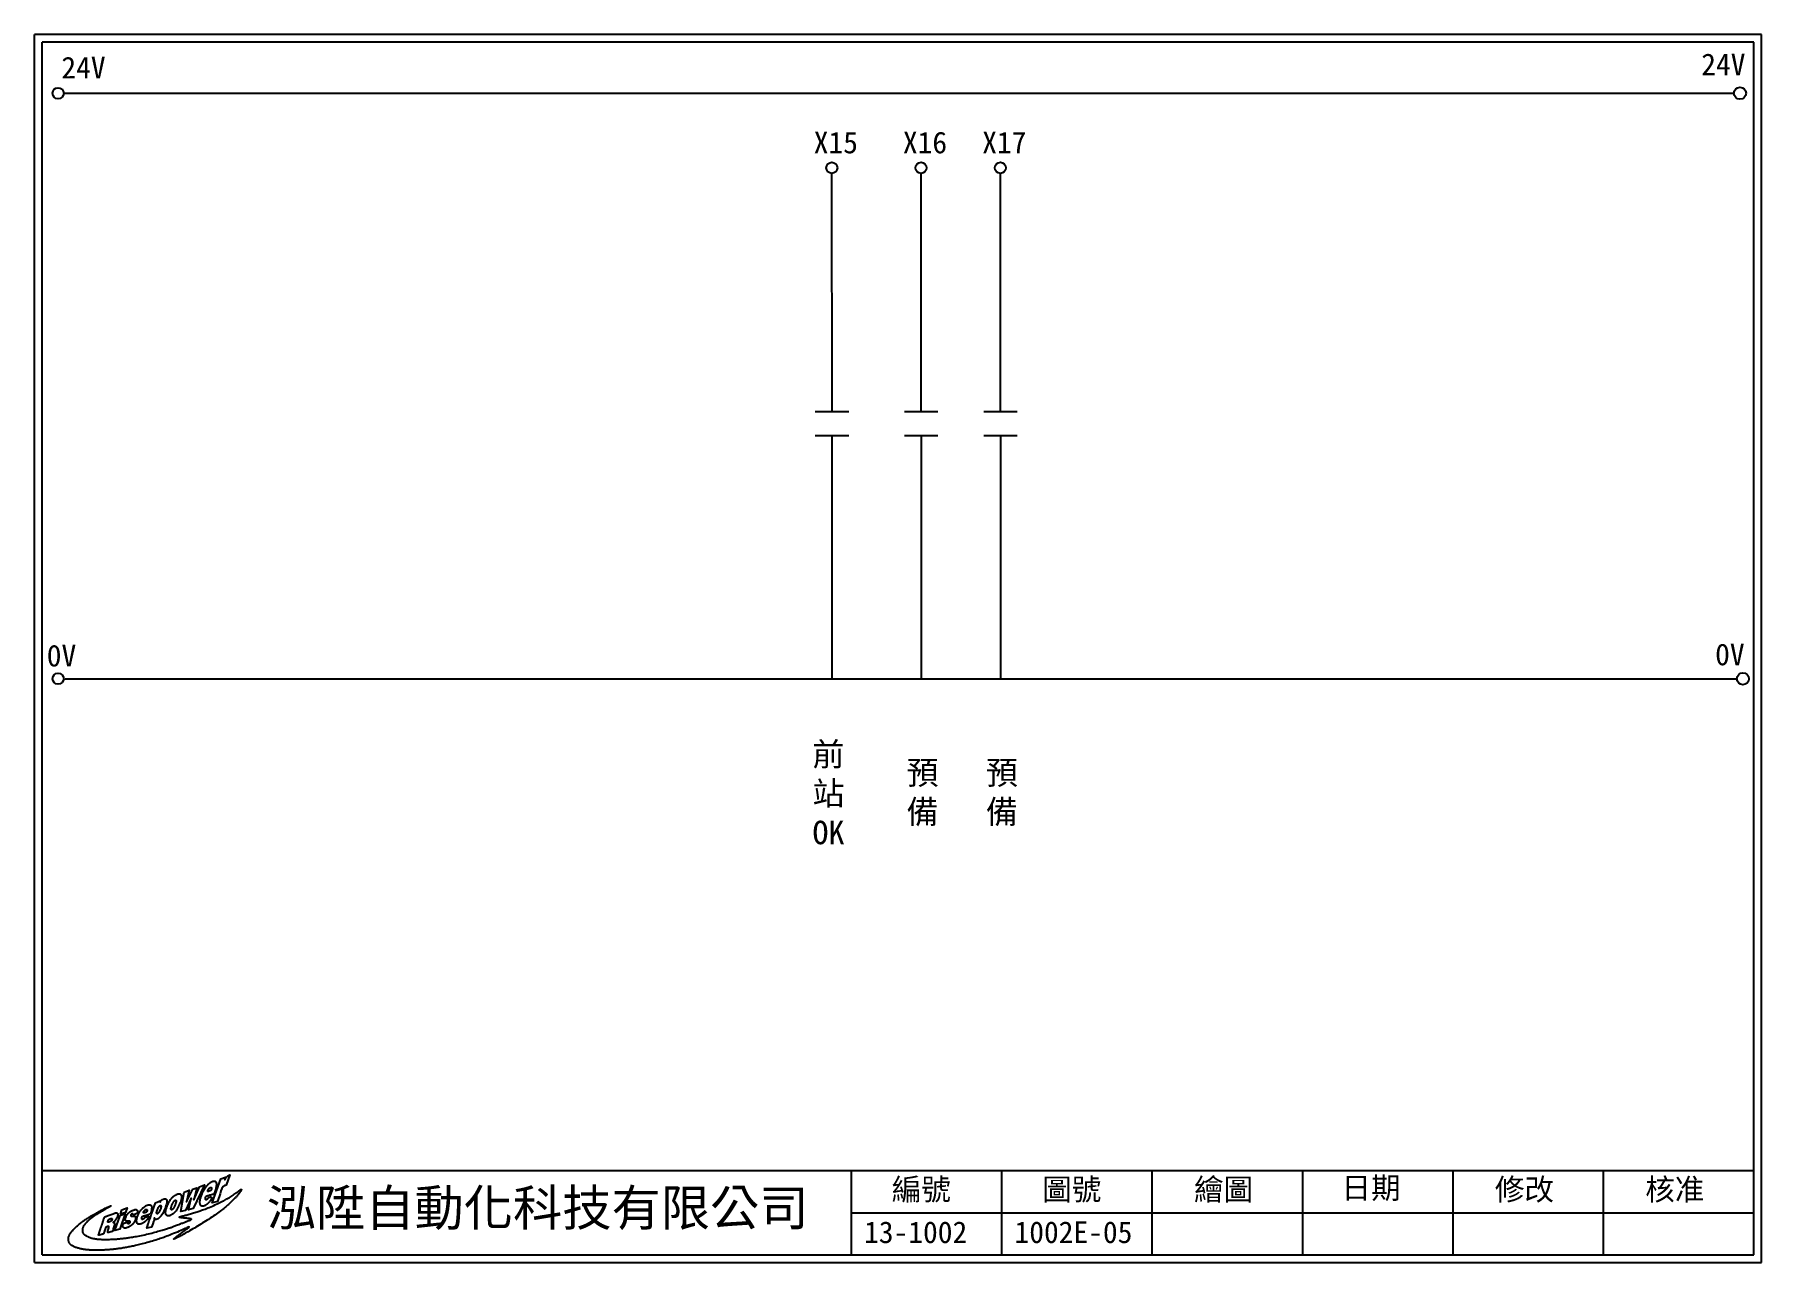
# Model space of a CAD drawing. Extents: x 627 to 914, y 3 to 207.
import ezdxf

# ---------------------------------------------------------------- set-up
doc = ezdxf.new("R2010")
doc.units = 0
doc.layers.get('0').update_dxf_attribs({"linetype": 'CONTINUOUS'})
for name, color, linetype in [('圖框層', 7, 'CONTINUOUS'), ('標尺寸層', 3, 'CONTINUOUS'), ('輪廓線層', 7, 'CONTINUOUS')]:
    doc.layers.add(name, color=color, linetype=linetype)
doc.styles.add('CNS', font='romanc.shx', dxfattribs={"bigfont": 'chineset.shx'})
doc.styles.add('STSL', font='KAIU.TTF')

msp = doc.modelspace()

# ---------------------------------------------------------------- texts
at = {"layer": '圖框層', "color": 4, "style": 'STSL'}
for s, height, p in [('24V', 3.6, (904.19, 200.22)), ('24V', 3.6, (631.66, 199.68)), ('X15', 3.6, (756.69, 187.24)), ('X16', 3.6, (771.51, 187.24)), ('X17', 3.6, (784.69, 187.24)), ('0V', 3.6, (629.23, 102)), ('0V', 3.6, (906.5, 102.2)), ('編號', 3.6, (769.66, 13.34)), ('圖號', 3.6, (794.66, 13.34)), ('繪圖', 3.6, (819.89, 13.34)), ('日期', 3.6, (844.41, 13.59)), ('修改', 3.6, (869.89, 13.34)), ('核准', 3.6, (894.89, 13.34)), ('泓陞自動化科技有限公司', 6, (665.8, 9.08)), ('13-1002', 3.6, (765.06, 6.22)), ('1002E-05', 3.6, (790.06, 6.22))]:
    msp.add_text(s, height=height, dxfattribs=at).set_placement(p)
at = {"layer": '標尺寸層', "color": 7, "char_height": 3.9, "width": 8.6627, "attachment_point": 5, "style": 'CNS'}
for s, insert in [('{\\fDFKai-SB|b0|i0|c136|p65;前站OK}', (759.14, 80.89)), ('{\\fDFKai-SB|b0|i0|c136|p65;預備}', (774.78, 80.89)), ('{\\fDFKai-SB|b0|i0|c136|p65;預備}', (787.97, 80.89))]:
    msp.add_mtext(s, dxfattribs=dict(at, insert=insert))

# ---------------------------------------------------------------- linework, layer by layer
for p, q in [((759.73, 144.34), (759.7, 183.91)), ((774.54, 144.34), (774.52, 183.91)), ((787.73, 144.34), (787.71, 183.91)), ((759.7, 140.37), (759.7, 99.96)), ((774.52, 140.37), (774.52, 99.96)), ((787.71, 140.37), (787.71, 99.96))]:
    msp.add_line(p, q)
for centre in [(910.63, 197.22), (911.12, 99.96)]:
    msp.add_circle(centre, 1)
at = {"layer": '圖框層', "color": 7}
for p, q in [((914.2, 206.97), (627.2, 206.97)), ((627.2, 3), (627.2, 206.97)), ((914.2, 3), (914.2, 206.97)), ((912.95, 205.72), (628.45, 205.72)), ((628.45, 4.25), (628.45, 205.72)), ((912.95, 4.25), (912.95, 205.72)), ((628.45, 18.25), (912.95, 18.25)), ((762.95, 4.25), (762.95, 18.25)), ((787.95, 4.25), (787.95, 18.25)), ((812.95, 4.25), (812.95, 18.25)), ((837.95, 4.25), (837.95, 18.25)), ((862.95, 4.25), (862.95, 18.25)), ((887.95, 4.25), (887.95, 18.25)), ((762.95, 11.25), (912.95, 11.25)), ((627.2, 3), (914.2, 3)), ((628.45, 4.25), (912.95, 4.25))]:
    msp.add_line(p, q, dxfattribs=at)
at = {"layer": '標尺寸層', "color": 7}
for p, q in [((632.04, 197.22), (909.63, 197.22)), ((756.94, 144.34), (762.51, 144.34)), ((771.76, 144.34), (777.33, 144.34)), ((784.95, 144.34), (790.51, 144.34)), ((756.94, 140.37), (762.51, 140.37)), ((771.76, 140.37), (777.33, 140.37)), ((784.95, 140.37), (790.51, 140.37)), ((632.25, 99.96), (910.12, 99.96))]:
    msp.add_line(p, q, dxfattribs=at)
for centre in [(631.12, 197.22), (759.7, 184.83), (774.52, 184.83), (787.71, 184.83), (631.12, 99.96)]:
    msp.add_circle(centre, 0.92, dxfattribs=at)
at = {"layer": '輪廓線層', "color": 116}
for points in [[(658.35, 15.3), (658.17, 14.87), (658.02, 14.41), (657.59, 13.11), (656.73, 12.88), (658.14, 16.87), (658.93, 17.15), (658.8, 16.7), (659.04, 17.13), (659.34, 17.39), (659.66, 17.53), (659.06, 15.83), (658.94, 15.78), (658.78, 15.76), (658.57, 15.62)], [(649.45, 10.73), (649.42, 10.73), (649.38, 10.73), (649.36, 10.74), (649.33, 10.75), (649.3, 10.76), (649.27, 10.77), (649.25, 10.78), (649.22, 10.8), (649.2, 10.81), (649.18, 10.83), (649.16, 10.85), (649.14, 10.86), (649.12, 10.88), (649.1, 10.9), (649.08, 10.92), (649.06, 10.94), (649.05, 10.97), (649.04, 10.99), (649.03, 11.02), (649.02, 11.04), (649.01, 11.07), (649, 11.1), (648.99, 11.12), (648.99, 11.15), (648.98, 11.18), (648.98, 11.22), (648.98, 11.25), (648.97, 11.28), (648.97, 11.31), (648.97, 11.35), (648.98, 11.38), (648.98, 11.42), (648.98, 11.46), (648.99, 11.49), (649, 11.53), (649, 11.57), (649.01, 11.61), (649.02, 11.65), (649.03, 11.69), (649.04, 11.73), (649.05, 11.78), (649.06, 11.82), (649.07, 11.86), (649.08, 11.9), (649.09, 11.94), (649.11, 11.98), (649.12, 12.02), (649.13, 12.06), (649.15, 12.1), (649.16, 12.13), (649.17, 12.17), (649.19, 12.2), (649.2, 12.24), (649.22, 12.28), (649.23, 12.32), (649.25, 12.36), (649.27, 12.41), (649.29, 12.46), (649.31, 12.51), (649.33, 12.57), (649.36, 12.63), (649.39, 12.69), (649.42, 12.76), (649.45, 12.83), (649.49, 12.9), (649.53, 12.98), (649.57, 13.05), (649.61, 13.13), (649.66, 13.21), (649.71, 13.28), (649.75, 13.36), (649.8, 13.43), (649.85, 13.5), (649.9, 13.56), (649.95, 13.62), (649.99, 13.68), (650.04, 13.73), (650.09, 13.78), (650.13, 13.83), (650.18, 13.87), (650.22, 13.91), (650.26, 13.95), (650.3, 13.99), (650.34, 14.02), (650.38, 14.05), (650.42, 14.08), (650.46, 14.1), (650.5, 14.13), (650.54, 14.15), (650.59, 14.18), (650.63, 14.2), (650.67, 14.22), (650.71, 14.24), (650.74, 14.26), (650.78, 14.28), (650.81, 14.29), (650.84, 14.31), (650.87, 14.32), (650.89, 14.33), (650.92, 14.34), (650.94, 14.35), (650.96, 14.36), (650.98, 14.37), (651, 14.38), (651.03, 14.39), (651.06, 14.39), (651.08, 14.4), (651.11, 14.4), (651.14, 14.41), (651.17, 14.41), (651.19, 14.41), (651.22, 14.41), (651.25, 14.41), (651.27, 14.41), (651.3, 14.41), (651.32, 14.4), (651.35, 14.39), (651.37, 14.38), (651.39, 14.37), (651.42, 14.35), (651.44, 14.34), (651.46, 14.31), (651.48, 14.29), (651.5, 14.27), (651.52, 14.24), (651.54, 14.21), (651.56, 14.17), (651.57, 14.13), (651.58, 14.09), (651.59, 14.05), (651.6, 14.01), (651.61, 13.96), (651.61, 13.91), (651.61, 13.86), (651.61, 13.8), (651.61, 13.75), (651.6, 13.69), (651.6, 13.63), (651.59, 13.57), (651.58, 13.51), (651.57, 13.44), (651.56, 13.38), (651.55, 13.32), (651.53, 13.26), (651.51, 13.21), (651.49, 13.15), (651.47, 13.09), (651.44, 13.04), (651.42, 12.99), (651.4, 12.93), (651.37, 12.88), (651.34, 12.83), (651.32, 12.78), (651.29, 12.72), (651.27, 12.67), (651.24, 12.61), (651.22, 12.56), (651.19, 12.5), (651.16, 12.44), (651.14, 12.38), (651.11, 12.31), (651.08, 12.25), (651.05, 12.18), (651.01, 12.11), (650.98, 12.04), (650.94, 11.97), (650.9, 11.89), (650.86, 11.82), (650.81, 11.75), (650.77, 11.67), (650.71, 11.6), (650.66, 11.53), (650.61, 11.47), (650.55, 11.4), (650.5, 11.34), (650.44, 11.28), (650.38, 11.23), (650.33, 11.19), (650.27, 11.14), (650.22, 11.1), (650.17, 11.07), (650.12, 11.03), (650.07, 11), (650.03, 10.97), (649.99, 10.94), (649.95, 10.92), (649.91, 10.89), (649.87, 10.87), (649.84, 10.85), (649.8, 10.83), (649.77, 10.81), (649.73, 10.79), (649.7, 10.78), (649.66, 10.77), (649.62, 10.75), (649.59, 10.74), (649.55, 10.74), (649.52, 10.73), (649.48, 10.73)], [(652.31, 11.61), (651.53, 11.44), (652.05, 14.67), (652.92, 14.98), (652.47, 13.06), (653.5, 15.2), (654.16, 15.42), (653.68, 13.4), (654.62, 15.58), (655.43, 15.88), (653.55, 11.96), (652.77, 11.76), (653.22, 13.67)], [(657.15, 14.73), (657.13, 14.68), (657.12, 14.64), (657.1, 14.6), (657.09, 14.56), (657.08, 14.52), (657.06, 14.49), (657.05, 14.46), (657.04, 14.43), (657.03, 14.41), (657.02, 14.39), (657, 14.37), (656.99, 14.35), (656.97, 14.34), (656.96, 14.33), (656.94, 14.32), (656.92, 14.31), (656.89, 14.3), (656.86, 14.29), (656.83, 14.29), (656.8, 14.28), (656.76, 14.27), (656.71, 14.26), (656.66, 14.25), (656.61, 14.24), (656.55, 14.22), (656.49, 14.2), (656.43, 14.19), (656.36, 14.17), (656.29, 14.15), (656.23, 14.13), (656.16, 14.11), (656.1, 14.09), (656.05, 14.07), (655.99, 14.06), (655.94, 14.04), (655.9, 14.03), (655.86, 14.01), (655.82, 14), (655.79, 13.99), (655.76, 13.98), (655.73, 13.97), (655.71, 13.96), (655.69, 13.95), (655.67, 13.94), (655.66, 13.93), (655.64, 13.92), (655.63, 13.9), (655.62, 13.89), (655.61, 13.87), (655.6, 13.85), (655.59, 13.82), (655.58, 13.8), (655.57, 13.78), (655.57, 13.75), (655.56, 13.73), (655.56, 13.7), (655.55, 13.68), (655.55, 13.66), (655.55, 13.63), (655.55, 13.61), (655.55, 13.59), (655.55, 13.58), (655.55, 13.56), (655.56, 13.54), (655.56, 13.53), (655.57, 13.51), (655.57, 13.5), (655.58, 13.49), (655.59, 13.48), (655.6, 13.47), (655.61, 13.46), (655.63, 13.46), (655.64, 13.45), (655.66, 13.45), (655.68, 13.45), (655.69, 13.45), (655.71, 13.45), (655.73, 13.45), (655.75, 13.46), (655.77, 13.46), (655.79, 13.47), (655.81, 13.48), (655.83, 13.49), (655.85, 13.5), (655.87, 13.51), (655.89, 13.53), (655.91, 13.54), (655.93, 13.56), (655.95, 13.57), (655.97, 13.59), (655.98, 13.61), (656, 13.63), (656.02, 13.65), (656.03, 13.67), (656.05, 13.69), (656.06, 13.7), (656.08, 13.72), (656.09, 13.74), (656.1, 13.76), (656.12, 13.77), (656.14, 13.79), (656.17, 13.8), (656.2, 13.82), (656.25, 13.84), (656.3, 13.85), (656.36, 13.87), (656.42, 13.88), (656.48, 13.88), (656.54, 13.88), (656.59, 13.87), (656.62, 13.84), (656.64, 13.8), (656.64, 13.74), (656.62, 13.67), (656.59, 13.59), (656.55, 13.5), (656.49, 13.4), (656.43, 13.31), (656.37, 13.21), (656.3, 13.12), (656.24, 13.04), (656.18, 12.97), (656.12, 12.9), (656.06, 12.84), (656.01, 12.79), (655.95, 12.74), (655.9, 12.7), (655.86, 12.66), (655.81, 12.63), (655.77, 12.6), (655.73, 12.57), (655.7, 12.55), (655.66, 12.53), (655.63, 12.51), (655.6, 12.49), (655.57, 12.48), (655.54, 12.46), (655.51, 12.45), (655.48, 12.43), (655.46, 12.42), (655.43, 12.41), (655.41, 12.4), (655.38, 12.39), (655.36, 12.38), (655.33, 12.37), (655.31, 12.37), (655.29, 12.36), (655.26, 12.36), (655.24, 12.35), (655.21, 12.35), (655.19, 12.35), (655.16, 12.35), (655.13, 12.35), (655.1, 12.35), (655.07, 12.36), (655.04, 12.36), (655.01, 12.37), (654.98, 12.37), (654.95, 12.38), (654.93, 12.39), (654.9, 12.4), (654.88, 12.42), (654.86, 12.43), (654.84, 12.45), (654.83, 12.47), (654.81, 12.49), (654.8, 12.51), (654.78, 12.54), (654.77, 12.56), (654.75, 12.6), (654.74, 12.63), (654.73, 12.66), (654.72, 12.7), (654.71, 12.74), (654.7, 12.78), (654.69, 12.82), (654.69, 12.87), (654.69, 12.91), (654.68, 12.95), (654.68, 13), (654.68, 13.05), (654.68, 13.1), (654.69, 13.15), (654.69, 13.2), (654.7, 13.25), (654.71, 13.31), (654.72, 13.37), (654.73, 13.43), (654.75, 13.49), (654.77, 13.56), (654.79, 13.63), (654.81, 13.71), (654.83, 13.79), (654.86, 13.88), (654.89, 13.97), (654.93, 14.06), (654.96, 14.16), (655, 14.25), (655.04, 14.35), (655.08, 14.45), (655.12, 14.55), (655.17, 14.65), (655.22, 14.75), (655.26, 14.84), (655.32, 14.94), (655.37, 15.03), (655.42, 15.13), (655.48, 15.22), (655.54, 15.31), (655.6, 15.39), (655.66, 15.48), (655.72, 15.56), (655.78, 15.64), (655.83, 15.71), (655.89, 15.78), (655.94, 15.84), (655.98, 15.89), (656.03, 15.94), (656.07, 15.99), (656.11, 16.02), (656.14, 16.06), (656.18, 16.09), (656.22, 16.13), (656.25, 16.16), (656.29, 16.19), (656.33, 16.22), (656.37, 16.25), (656.41, 16.28), (656.46, 16.3), (656.5, 16.33), (656.54, 16.35), (656.58, 16.38), (656.62, 16.4), (656.66, 16.42), (656.69, 16.44), (656.73, 16.45), (656.77, 16.47), (656.8, 16.48), (656.83, 16.49), (656.87, 16.5), (656.9, 16.51), (656.93, 16.51), (656.96, 16.52), (656.99, 16.52), (657.02, 16.52), (657.05, 16.52), (657.07, 16.52), (657.1, 16.51), (657.12, 16.51), (657.15, 16.5), (657.17, 16.49), (657.19, 16.49), (657.21, 16.48), (657.23, 16.46), (657.25, 16.45), (657.27, 16.44), (657.28, 16.42), (657.3, 16.4), (657.31, 16.38), (657.33, 16.36), (657.34, 16.33), (657.36, 16.31), (657.37, 16.28), (657.38, 16.25), (657.38, 16.22), (657.39, 16.19), (657.4, 16.16), (657.4, 16.13), (657.41, 16.09), (657.41, 16.05), (657.41, 16.01), (657.41, 15.97), (657.41, 15.93), (657.41, 15.88), (657.41, 15.84), (657.4, 15.79), (657.4, 15.74), (657.39, 15.69), (657.39, 15.64), (657.38, 15.59), (657.37, 15.54), (657.36, 15.49), (657.35, 15.44), (657.34, 15.39), (657.33, 15.34), (657.31, 15.28), (657.3, 15.23), (657.28, 15.18), (657.27, 15.12), (657.25, 15.06), (657.23, 15.01), (657.21, 14.95), (657.2, 14.89), (657.18, 14.84), (657.16, 14.78)], [(656.48, 14.95), (656.46, 14.94), (656.43, 14.93), (656.41, 14.92), (656.38, 14.91), (656.36, 14.9), (656.33, 14.89), (656.31, 14.88), (656.28, 14.87), (656.25, 14.86), (656.23, 14.85), (656.2, 14.84), (656.18, 14.83), (656.16, 14.82), (656.13, 14.82), (656.11, 14.81), (656.09, 14.81), (656.07, 14.8), (656.05, 14.8), (656.03, 14.8), (656.01, 14.8), (656, 14.8), (655.98, 14.81), (655.97, 14.82), (655.97, 14.84), (655.97, 14.85), (655.97, 14.87), (655.98, 14.9), (655.99, 14.92), (656, 14.95), (656.01, 14.98), (656.02, 15.01), (656.04, 15.04), (656.05, 15.07), (656.07, 15.1), (656.08, 15.13), (656.1, 15.16), (656.12, 15.18), (656.14, 15.21), (656.15, 15.24), (656.17, 15.27), (656.19, 15.29), (656.22, 15.32), (656.24, 15.34), (656.26, 15.36), (656.28, 15.38), (656.31, 15.4), (656.33, 15.42), (656.35, 15.43), (656.37, 15.44), (656.39, 15.45), (656.41, 15.46), (656.43, 15.46), (656.45, 15.47), (656.46, 15.47), (656.48, 15.47), (656.5, 15.47), (656.51, 15.47), (656.53, 15.47), (656.54, 15.46), (656.55, 15.46), (656.56, 15.45), (656.57, 15.44), (656.58, 15.43), (656.59, 15.42), (656.59, 15.42), (656.59, 15.4), (656.6, 15.39), (656.6, 15.38), (656.6, 15.36), (656.6, 15.34), (656.6, 15.32), (656.6, 15.3), (656.6, 15.28), (656.59, 15.25), (656.59, 15.22), (656.59, 15.19), (656.58, 15.16), (656.58, 15.13), (656.57, 15.1), (656.57, 15.08), (656.56, 15.06), (656.55, 15.04), (656.55, 15.02), (656.54, 15), (656.52, 14.99), (656.51, 14.97), (656.49, 14.96)], [(641.71, 11.76), (642.57, 12.07), (642.32, 11.29), (641.48, 11)], [(643.24, 10.96), (643.23, 10.95), (643.22, 10.93), (643.22, 10.92), (643.21, 10.91), (643.2, 10.89), (643.19, 10.88), (643.19, 10.87), (643.19, 10.85), (643.18, 10.84), (643.18, 10.83), (643.18, 10.81), (643.18, 10.8), (643.18, 10.79), (643.19, 10.78), (643.19, 10.76), (643.2, 10.75), (643.2, 10.74), (643.21, 10.73), (643.22, 10.72), (643.23, 10.71), (643.24, 10.71), (643.26, 10.7), (643.28, 10.7), (643.31, 10.69), (643.34, 10.69), (643.37, 10.69), (643.41, 10.69), (643.45, 10.69), (643.49, 10.69), (643.53, 10.69), (643.57, 10.69), (643.61, 10.69), (643.65, 10.69), (643.69, 10.69), (643.72, 10.69), (643.76, 10.69), (643.79, 10.69), (643.82, 10.68), (643.84, 10.68), (643.86, 10.67), (643.88, 10.66), (643.9, 10.66), (643.91, 10.65), (643.93, 10.64), (643.94, 10.63), (643.95, 10.61), (643.95, 10.6), (643.96, 10.58), (643.97, 10.57), (643.97, 10.55), (643.98, 10.53), (643.98, 10.51), (643.99, 10.5), (643.99, 10.48), (643.99, 10.46), (644, 10.44), (644, 10.42), (644, 10.4), (644, 10.38), (644, 10.36), (644, 10.35), (644, 10.33), (644, 10.31), (644, 10.3), (644, 10.29), (643.99, 10.27), (643.99, 10.26), (643.99, 10.25), (643.99, 10.23), (643.98, 10.22), (643.98, 10.2), (643.97, 10.17), (643.96, 10.14), (643.95, 10.11), (643.94, 10.08), (643.93, 10.04), (643.92, 10), (643.9, 9.96), (643.88, 9.92), (643.86, 9.87), (643.84, 9.83), (643.82, 9.79), (643.8, 9.74), (643.77, 9.7), (643.75, 9.66), (643.72, 9.61), (643.69, 9.57), (643.66, 9.53), (643.63, 9.49), (643.59, 9.45), (643.56, 9.41), (643.52, 9.37), (643.48, 9.33), (643.44, 9.3), (643.41, 9.26), (643.37, 9.23), (643.33, 9.19), (643.29, 9.16), (643.25, 9.13), (643.21, 9.1), (643.17, 9.07), (643.13, 9.05), (643.09, 9.02), (643.05, 9), (643.01, 8.98), (642.97, 8.95), (642.94, 8.93), (642.9, 8.91), (642.86, 8.9), (642.82, 8.88), (642.79, 8.86), (642.75, 8.85), (642.72, 8.83), (642.68, 8.82), (642.65, 8.8), (642.62, 8.79), (642.58, 8.78), (642.55, 8.77), (642.52, 8.76), (642.49, 8.74), (642.46, 8.74), (642.43, 8.73), (642.4, 8.72), (642.37, 8.71), (642.34, 8.71), (642.31, 8.7), (642.28, 8.7), (642.25, 8.7), (642.22, 8.7), (642.2, 8.7), (642.17, 8.7), (642.15, 8.71), (642.12, 8.71), (642.1, 8.72), (642.08, 8.73), (642.05, 8.74), (642.03, 8.75), (642.01, 8.77), (641.99, 8.78), (641.97, 8.8), (641.96, 8.81), (641.94, 8.83), (641.93, 8.84), (641.91, 8.86), (641.9, 8.88), (641.89, 8.9), (641.88, 8.92), (641.87, 8.94), (641.86, 8.96), (641.86, 8.98), (641.85, 9), (641.85, 9.03), (641.85, 9.05), (641.85, 9.07), (641.84, 9.1), (641.84, 9.12), (641.84, 9.15), (641.85, 9.17), (641.85, 9.2), (641.85, 9.22), (641.85, 9.24), (641.86, 9.26), (641.86, 9.28), (641.86, 9.3), (641.87, 9.32), (641.88, 9.33), (641.88, 9.35), (641.89, 9.37), (641.9, 9.38), (641.9, 9.4), (641.91, 9.41), (641.92, 9.42), (641.93, 9.44), (641.95, 9.45), (641.96, 9.46), (641.98, 9.47), (642, 9.48), (642.02, 9.49), (642.04, 9.5), (642.06, 9.51), (642.09, 9.52), (642.11, 9.53), (642.14, 9.54), (642.17, 9.55), (642.2, 9.56), (642.22, 9.57), (642.25, 9.57), (642.28, 9.58), (642.3, 9.59), (642.33, 9.6), (642.36, 9.61), (642.39, 9.62), (642.41, 9.62), (642.44, 9.63), (642.46, 9.64), (642.49, 9.65), (642.51, 9.66), (642.53, 9.66), (642.56, 9.67), (642.58, 9.68), (642.6, 9.68), (642.61, 9.69), (642.63, 9.69), (642.65, 9.69), (642.66, 9.69), (642.67, 9.69), (642.68, 9.68), (642.69, 9.68), (642.69, 9.67), (642.7, 9.65), (642.7, 9.64), (642.7, 9.62), (642.7, 9.61), (642.7, 9.59), (642.7, 9.58), (642.69, 9.56), (642.69, 9.55), (642.69, 9.53), (642.69, 9.52), (642.69, 9.51), (642.7, 9.5), (642.7, 9.49), (642.7, 9.48), (642.7, 9.48), (642.71, 9.47), (642.71, 9.47), (642.72, 9.46), (642.73, 9.46), (642.74, 9.46), (642.75, 9.46), (642.76, 9.46), (642.78, 9.46), (642.8, 9.46), (642.82, 9.47), (642.84, 9.47), (642.86, 9.48), (642.88, 9.48), (642.91, 9.49), (642.93, 9.5), (642.94, 9.51), (642.96, 9.52), (642.98, 9.53), (642.99, 9.54), (643, 9.55), (643.01, 9.56), (643.02, 9.58), (643.03, 9.59), (643.04, 9.6), (643.05, 9.62), (643.06, 9.63), (643.06, 9.65), (643.07, 9.66), (643.08, 9.68), (643.09, 9.69), (643.09, 9.71), (643.1, 9.72), (643.1, 9.73), (643.1, 9.75), (643.1, 9.76), (643.1, 9.77), (643.09, 9.78), (643.09, 9.79), (643.08, 9.8), (643.08, 9.81), (643.07, 9.82), (643.06, 9.83), (643.05, 9.83), (643.03, 9.84), (643.02, 9.84), (643, 9.85), (642.98, 9.85), (642.96, 9.85), (642.93, 9.86), (642.91, 9.86), (642.88, 9.86), (642.85, 9.86), (642.82, 9.86), (642.78, 9.86), (642.75, 9.86), (642.72, 9.86), (642.68, 9.86), (642.65, 9.86), (642.62, 9.86), (642.58, 9.87), (642.55, 9.87), (642.52, 9.88), (642.49, 9.88), (642.46, 9.89), (642.44, 9.9), (642.41, 9.9), (642.39, 9.91), (642.37, 9.92), (642.35, 9.92), (642.34, 9.93), (642.32, 9.94), (642.31, 9.95), (642.3, 9.96), (642.29, 9.98), (642.28, 9.99), (642.28, 10.01), (642.27, 10.02), (642.27, 10.04), (642.27, 10.06), (642.26, 10.08), (642.26, 10.1), (642.26, 10.13), (642.26, 10.15), (642.27, 10.17), (642.27, 10.2), (642.27, 10.22), (642.27, 10.24), (642.28, 10.27), (642.28, 10.29), (642.29, 10.31), (642.29, 10.33), (642.3, 10.35), (642.31, 10.37), (642.31, 10.39), (642.32, 10.41), (642.33, 10.42), (642.33, 10.44), (642.34, 10.46), (642.35, 10.47), (642.35, 10.49), (642.36, 10.51), (642.37, 10.53), (642.38, 10.55), (642.38, 10.57), (642.4, 10.6), (642.41, 10.62), (642.42, 10.65), (642.43, 10.68), (642.45, 10.71), (642.46, 10.75), (642.48, 10.78), (642.5, 10.81), (642.51, 10.84), (642.53, 10.87), (642.55, 10.9), (642.58, 10.93), (642.6, 10.96), (642.62, 10.99), (642.65, 11.02), (642.68, 11.06), (642.7, 11.09), (642.73, 11.12), (642.77, 11.16), (642.8, 11.19), (642.83, 11.23), (642.87, 11.26), (642.9, 11.29), (642.94, 11.32), (642.98, 11.35), (643.01, 11.38), (643.05, 11.41), (643.09, 11.43), (643.12, 11.46), (643.16, 11.48), (643.19, 11.5), (643.23, 11.52), (643.26, 11.53), (643.29, 11.55), (643.32, 11.57), (643.35, 11.58), (643.38, 11.59), (643.41, 11.61), (643.44, 11.62), (643.47, 11.63), (643.5, 11.64), (643.54, 11.65), (643.57, 11.67), (643.6, 11.68), (643.63, 11.69), (643.66, 11.7), (643.68, 11.71), (643.71, 11.72), (643.74, 11.73), (643.77, 11.74), (643.79, 11.75), (643.82, 11.75), (643.84, 11.76), (643.86, 11.77), (643.88, 11.77), (643.9, 11.78), (643.92, 11.78), (643.94, 11.78), (643.96, 11.78), (643.97, 11.79), (643.99, 11.79), (644, 11.79), (644.02, 11.78), (644.03, 11.78), (644.05, 11.78), (644.06, 11.78), (644.08, 11.77), (644.09, 11.77), (644.11, 11.76), (644.13, 11.75), (644.14, 11.75), (644.16, 11.74), (644.17, 11.73), (644.19, 11.72), (644.2, 11.71), (644.22, 11.7), (644.23, 11.69), (644.24, 11.68), (644.25, 11.66), (644.26, 11.65), (644.27, 11.64), (644.28, 11.62), (644.29, 11.61), (644.29, 11.59), (644.29, 11.58), (644.3, 11.56), (644.3, 11.54), (644.3, 11.52), (644.3, 11.5), (644.3, 11.48), (644.3, 11.46), (644.3, 11.43), (644.3, 11.41), (644.3, 11.38), (644.3, 11.36), (644.3, 11.33), (644.3, 11.31), (644.29, 11.28), (644.29, 11.26), (644.28, 11.23), (644.26, 11.21), (644.24, 11.18), (644.2, 11.15), (644.16, 11.12), (644.11, 11.09), (644.05, 11.06), (643.98, 11.03), (643.91, 11.01), (643.84, 10.98), (643.77, 10.96), (643.71, 10.94), (643.66, 10.93), (643.62, 10.93), (643.59, 10.93), (643.57, 10.94), (643.56, 10.95), (643.55, 10.96), (643.54, 10.98), (643.54, 10.99), (643.53, 11.01), (643.53, 11.02), (643.52, 11.03), (643.52, 11.04), (643.51, 11.05), (643.5, 11.06), (643.49, 11.06), (643.48, 11.07), (643.47, 11.07), (643.45, 11.07), (643.44, 11.07), (643.42, 11.07), (643.41, 11.07), (643.4, 11.07), (643.38, 11.06), (643.36, 11.06), (643.35, 11.05), (643.34, 11.04), (643.32, 11.03), (643.31, 11.02), (643.29, 11.01), (643.28, 11), (643.27, 10.99), (643.26, 10.97)], [(644.97, 10.37), (644.97, 10.35), (644.97, 10.33), (644.97, 10.32), (644.97, 10.3), (644.98, 10.29), (644.98, 10.27), (644.99, 10.26), (644.99, 10.25), (645, 10.24), (645.01, 10.23), (645.02, 10.22), (645.04, 10.21), (645.05, 10.21), (645.07, 10.2), (645.08, 10.2), (645.1, 10.2), (645.12, 10.2), (645.14, 10.2), (645.16, 10.21), (645.18, 10.21), (645.2, 10.22), (645.22, 10.22), (645.24, 10.23), (645.26, 10.24), (645.29, 10.25), (645.31, 10.26), (645.33, 10.28), (645.35, 10.29), (645.37, 10.3), (645.39, 10.32), (645.41, 10.33), (645.43, 10.35), (645.44, 10.36), (645.46, 10.38), (645.47, 10.4), (645.48, 10.41), (645.5, 10.43), (645.51, 10.44), (645.52, 10.45), (645.53, 10.47), (645.54, 10.48), (645.55, 10.49), (645.56, 10.5), (645.58, 10.5), (645.6, 10.51), (645.62, 10.52), (645.66, 10.54), (645.7, 10.55), (645.75, 10.56), (645.8, 10.58), (645.86, 10.6), (645.92, 10.61), (645.98, 10.63), (646.04, 10.64), (646.09, 10.65), (646.13, 10.65), (646.16, 10.65), (646.19, 10.64), (646.2, 10.63), (646.2, 10.61), (646.2, 10.59), (646.19, 10.57), (646.18, 10.55), (646.17, 10.53), (646.16, 10.5), (646.14, 10.47), (646.13, 10.45), (646.11, 10.42), (646.09, 10.4), (646.07, 10.37), (646.06, 10.34), (646.04, 10.32), (646.02, 10.29), (646, 10.26), (645.98, 10.24), (645.96, 10.21), (645.94, 10.18), (645.92, 10.16), (645.9, 10.13), (645.88, 10.1), (645.86, 10.07), (645.83, 10.04), (645.81, 10.02), (645.78, 9.99), (645.75, 9.96), (645.72, 9.93), (645.69, 9.9), (645.66, 9.87), (645.63, 9.85), (645.6, 9.82), (645.56, 9.79), (645.53, 9.76), (645.49, 9.74), (645.46, 9.71), (645.42, 9.69), (645.38, 9.66), (645.34, 9.63), (645.3, 9.61), (645.26, 9.58), (645.22, 9.55), (645.17, 9.53), (645.13, 9.51), (645.09, 9.49), (645.06, 9.47), (645.02, 9.45), (644.98, 9.43), (644.95, 9.42), (644.92, 9.41), (644.88, 9.4), (644.85, 9.39), (644.82, 9.38), (644.79, 9.38), (644.76, 9.37), (644.73, 9.36), (644.7, 9.36), (644.67, 9.36), (644.64, 9.35), (644.6, 9.35), (644.57, 9.36), (644.54, 9.36), (644.51, 9.37), (644.48, 9.37), (644.44, 9.38), (644.41, 9.39), (644.38, 9.4), (644.35, 9.42), (644.33, 9.43), (644.3, 9.45), (644.28, 9.47), (644.27, 9.49), (644.25, 9.51), (644.24, 9.53), (644.22, 9.56), (644.21, 9.58), (644.2, 9.61), (644.2, 9.63), (644.19, 9.66), (644.18, 9.69), (644.18, 9.72), (644.17, 9.75), (644.17, 9.78), (644.17, 9.81), (644.16, 9.84), (644.16, 9.88), (644.16, 9.92), (644.16, 9.95), (644.16, 9.99), (644.16, 10.04), (644.17, 10.08), (644.17, 10.12), (644.18, 10.17), (644.18, 10.21), (644.19, 10.26), (644.2, 10.3), (644.21, 10.35), (644.23, 10.39), (644.24, 10.44), (644.25, 10.48), (644.27, 10.53), (644.28, 10.57), (644.3, 10.61), (644.31, 10.65), (644.33, 10.69), (644.34, 10.73), (644.36, 10.77), (644.37, 10.81), (644.39, 10.85), (644.41, 10.89), (644.43, 10.94), (644.45, 10.98), (644.48, 11.03), (644.5, 11.08), (644.53, 11.12), (644.55, 11.17), (644.58, 11.22), (644.61, 11.27), (644.63, 11.31), (644.66, 11.36), (644.69, 11.41), (644.72, 11.45), (644.76, 11.5), (644.79, 11.55), (644.83, 11.6), (644.88, 11.66), (644.93, 11.72), (644.98, 11.78), (645.04, 11.85), (645.09, 11.91), (645.15, 11.97), (645.21, 12.04), (645.27, 12.1), (645.33, 12.15), (645.39, 12.2), (645.45, 12.25), (645.5, 12.29), (645.56, 12.33), (645.61, 12.37), (645.66, 12.4), (645.71, 12.42), (645.76, 12.45), (645.8, 12.47), (645.85, 12.49), (645.89, 12.51), (645.93, 12.52), (645.96, 12.54), (646, 12.55), (646.04, 12.56), (646.07, 12.57), (646.1, 12.57), (646.13, 12.58), (646.17, 12.58), (646.2, 12.58), (646.23, 12.58), (646.25, 12.58), (646.28, 12.58), (646.31, 12.58), (646.34, 12.57), (646.36, 12.57), (646.39, 12.56), (646.41, 12.56), (646.43, 12.55), (646.45, 12.54), (646.47, 12.53), (646.49, 12.52), (646.51, 12.51), (646.53, 12.5), (646.54, 12.49), (646.56, 12.48), (646.57, 12.47), (646.58, 12.45), (646.59, 12.44), (646.6, 12.42), (646.62, 12.4), (646.63, 12.37), (646.63, 12.35), (646.64, 12.32), (646.65, 12.3), (646.66, 12.27), (646.66, 12.24), (646.67, 12.21), (646.67, 12.18), (646.67, 12.15), (646.67, 12.12), (646.67, 12.08), (646.67, 12.05), (646.66, 12.02), (646.66, 11.98), (646.65, 11.94), (646.65, 11.9), (646.64, 11.86), (646.64, 11.82), (646.63, 11.78), (646.63, 11.74), (646.62, 11.7), (646.61, 11.66), (646.61, 11.61), (646.6, 11.57), (646.59, 11.53), (646.59, 11.5), (646.58, 11.46), (646.57, 11.42), (646.56, 11.38), (646.55, 11.35), (646.54, 11.31), (646.53, 11.27), (646.52, 11.24), (646.51, 11.21), (646.5, 11.17), (646.48, 11.14), (646.45, 11.11), (646.43, 11.08), (646.39, 11.05), (646.35, 11.03), (646.3, 11), (646.25, 10.98), (646.2, 10.96), (646.14, 10.93), (646.08, 10.91), (646.02, 10.89), (645.96, 10.88), (645.9, 10.86), (645.84, 10.84), (645.78, 10.82), (645.72, 10.8), (645.67, 10.78), (645.61, 10.77), (645.56, 10.75), (645.51, 10.73), (645.45, 10.72), (645.4, 10.7), (645.35, 10.69), (645.31, 10.68), (645.26, 10.66), (645.22, 10.65), (645.19, 10.64), (645.15, 10.63), (645.12, 10.61), (645.09, 10.6), (645.07, 10.59), (645.05, 10.58), (645.03, 10.57), (645.02, 10.55), (645.01, 10.54), (645, 10.52), (644.99, 10.5), (644.98, 10.49), (644.98, 10.47), (644.97, 10.45), (644.97, 10.43), (644.97, 10.41), (644.97, 10.39)], [(645.73, 11.35), (645.71, 11.34), (645.7, 11.34), (645.69, 11.33), (645.68, 11.32), (645.66, 11.32), (645.65, 11.31), (645.64, 11.3), (645.63, 11.3), (645.62, 11.29), (645.61, 11.29), (645.59, 11.28), (645.58, 11.28), (645.57, 11.27), (645.55, 11.27), (645.54, 11.26), (645.52, 11.26), (645.5, 11.25), (645.48, 11.25), (645.46, 11.24), (645.44, 11.24), (645.42, 11.23), (645.4, 11.23), (645.38, 11.23), (645.36, 11.23), (645.34, 11.23), (645.33, 11.23), (645.31, 11.23), (645.3, 11.24), (645.29, 11.24), (645.29, 11.25), (645.28, 11.27), (645.28, 11.28), (645.29, 11.3), (645.29, 11.33), (645.3, 11.35), (645.31, 11.38), (645.33, 11.41), (645.34, 11.44), (645.36, 11.47), (645.38, 11.5), (645.39, 11.52), (645.41, 11.55), (645.43, 11.58), (645.45, 11.6), (645.47, 11.63), (645.49, 11.65), (645.51, 11.67), (645.53, 11.69), (645.55, 11.71), (645.57, 11.72), (645.59, 11.74), (645.62, 11.75), (645.64, 11.76), (645.66, 11.77), (645.69, 11.78), (645.71, 11.78), (645.73, 11.79), (645.75, 11.79), (645.77, 11.79), (645.79, 11.79), (645.81, 11.78), (645.82, 11.78), (645.84, 11.77), (645.85, 11.76), (645.86, 11.75), (645.87, 11.74), (645.88, 11.73), (645.89, 11.72), (645.89, 11.7), (645.9, 11.69), (645.9, 11.67), (645.9, 11.66), (645.9, 11.64), (645.9, 11.62), (645.9, 11.6), (645.9, 11.58), (645.89, 11.56), (645.89, 11.54), (645.89, 11.52), (645.88, 11.51), (645.88, 11.49), (645.87, 11.47), (645.87, 11.45), (645.86, 11.44), (645.85, 11.42), (645.84, 11.41), (645.84, 11.4), (645.83, 11.39), (645.82, 11.38), (645.8, 11.37), (645.79, 11.37), (645.78, 11.36), (645.77, 11.36), (645.75, 11.36), (645.74, 11.35)], [(648.53, 11.14), (648.26, 10.76), (647.94, 10.44), (647.72, 10.24), (647.6, 10.17), (647.42, 10.12), (647.29, 10.16), (647.17, 10.2), (647.16, 10.33), (647.14, 10.39), (647.09, 10.23), (647.06, 10.04), (646.95, 9.79), (646.84, 9.44), (646.76, 9.13), (646.69, 8.98), (646.65, 8.88), (646.34, 8.82), (645.85, 8.71), (645.96, 9.04), (646.1, 9.43), (646.13, 9.55), (646.27, 9.95), (646.46, 10.45), (646.59, 10.9), (646.85, 11.62), (647.08, 12.29), (647.29, 12.93), (648.06, 13.24), (648.06, 13.04), (648.19, 13.22), (648.48, 13.44), (648.74, 13.55), (648.95, 13.57), (649.06, 13.49), (649.16, 13.38), (649.17, 13.16), (649.16, 12.89), (649.13, 12.66), (649.04, 12.41), (648.94, 12.13), (648.84, 11.9), (648.7, 11.52)], [(648.12, 12.45), (648.13, 12.45), (648.14, 12.45), (648.16, 12.45), (648.17, 12.44), (648.18, 12.44), (648.18, 12.43), (648.19, 12.42), (648.2, 12.41), (648.2, 12.4), (648.21, 12.38), (648.21, 12.37), (648.22, 12.35), (648.22, 12.34), (648.22, 12.32), (648.22, 12.3), (648.22, 12.28), (648.22, 12.26), (648.22, 12.24), (648.22, 12.22), (648.22, 12.2), (648.21, 12.18), (648.21, 12.15), (648.21, 12.13), (648.2, 12.1), (648.2, 12.07), (648.19, 12.05), (648.19, 12.02), (648.18, 11.99), (648.17, 11.96), (648.16, 11.93), (648.15, 11.9), (648.14, 11.87), (648.13, 11.83), (648.12, 11.8), (648.1, 11.77), (648.09, 11.74), (648.07, 11.7), (648.06, 11.67), (648.04, 11.64), (648.03, 11.61), (648.01, 11.58), (647.99, 11.55), (647.98, 11.52), (647.96, 11.49), (647.95, 11.46), (647.93, 11.43), (647.92, 11.4), (647.9, 11.38), (647.89, 11.36), (647.88, 11.34), (647.86, 11.32), (647.85, 11.3), (647.84, 11.28), (647.82, 11.26), (647.81, 11.25), (647.79, 11.23), (647.78, 11.22), (647.77, 11.2), (647.75, 11.19), (647.74, 11.17), (647.73, 11.16), (647.71, 11.15), (647.7, 11.14), (647.69, 11.13), (647.67, 11.12), (647.66, 11.11), (647.64, 11.11), (647.63, 11.1), (647.61, 11.1), (647.6, 11.1), (647.59, 11.1), (647.57, 11.1), (647.56, 11.11), (647.55, 11.11), (647.54, 11.12), (647.53, 11.12), (647.52, 11.13), (647.51, 11.15), (647.5, 11.16), (647.49, 11.17), (647.49, 11.19), (647.48, 11.21), (647.48, 11.23), (647.48, 11.25), (647.48, 11.27), (647.48, 11.29), (647.48, 11.32), (647.49, 11.34), (647.49, 11.37), (647.5, 11.39), (647.5, 11.42), (647.51, 11.44), (647.52, 11.47), (647.53, 11.5), (647.54, 11.52), (647.54, 11.55), (647.55, 11.57), (647.56, 11.6), (647.57, 11.63), (647.58, 11.65), (647.59, 11.68), (647.6, 11.71), (647.61, 11.74), (647.62, 11.77), (647.63, 11.8), (647.64, 11.83), (647.65, 11.86), (647.67, 11.89), (647.68, 11.92), (647.69, 11.95), (647.71, 11.98), (647.73, 12.01), (647.74, 12.04), (647.76, 12.07), (647.77, 12.1), (647.79, 12.13), (647.81, 12.16), (647.83, 12.18), (647.84, 12.21), (647.86, 12.24), (647.87, 12.26), (647.89, 12.29), (647.9, 12.31), (647.92, 12.33), (647.93, 12.35), (647.95, 12.37), (647.96, 12.38), (647.98, 12.4), (648, 12.41), (648.01, 12.42), (648.03, 12.43), (648.05, 12.44), (648.07, 12.44), (648.09, 12.45), (648.1, 12.45)], [(650.15, 12.79), (650.17, 12.83), (650.2, 12.87), (650.22, 12.91), (650.24, 12.95), (650.26, 12.98), (650.28, 13.02), (650.3, 13.06), (650.32, 13.09), (650.34, 13.12), (650.36, 13.15), (650.39, 13.18), (650.41, 13.21), (650.43, 13.23), (650.46, 13.26), (650.48, 13.27), (650.5, 13.29), (650.53, 13.3), (650.55, 13.31), (650.58, 13.32), (650.6, 13.32), (650.62, 13.33), (650.64, 13.32), (650.66, 13.32), (650.67, 13.31), (650.69, 13.31), (650.7, 13.3), (650.71, 13.29), (650.72, 13.27), (650.72, 13.26), (650.73, 13.24), (650.73, 13.22), (650.73, 13.2), (650.74, 13.18), (650.73, 13.16), (650.73, 13.14), (650.73, 13.11), (650.72, 13.08), (650.72, 13.06), (650.71, 13.03), (650.7, 13), (650.69, 12.97), (650.68, 12.94), (650.67, 12.91), (650.66, 12.87), (650.65, 12.84), (650.64, 12.81), (650.63, 12.77), (650.62, 12.74), (650.61, 12.71), (650.6, 12.67), (650.59, 12.64), (650.58, 12.61), (650.57, 12.58), (650.56, 12.55), (650.55, 12.51), (650.54, 12.48), (650.52, 12.45), (650.51, 12.42), (650.5, 12.39), (650.48, 12.36), (650.47, 12.33), (650.45, 12.3), (650.44, 12.27), (650.43, 12.24), (650.41, 12.21), (650.4, 12.18), (650.38, 12.16), (650.37, 12.13), (650.36, 12.1), (650.34, 12.08), (650.33, 12.06), (650.31, 12.04), (650.3, 12.02), (650.29, 12), (650.27, 11.98), (650.26, 11.96), (650.25, 11.94), (650.23, 11.93), (650.22, 11.91), (650.2, 11.89), (650.19, 11.88), (650.17, 11.86), (650.15, 11.85), (650.14, 11.83), (650.12, 11.82), (650.1, 11.81), (650.09, 11.8), (650.07, 11.79), (650.05, 11.78), (650.03, 11.77), (650.02, 11.77), (650, 11.76), (649.98, 11.76), (649.97, 11.76), (649.95, 11.77), (649.94, 11.77), (649.93, 11.78), (649.91, 11.79), (649.9, 11.79), (649.9, 11.81), (649.89, 11.82), (649.88, 11.83), (649.88, 11.85), (649.87, 11.86), (649.87, 11.88), (649.86, 11.9), (649.86, 11.92), (649.86, 11.94), (649.86, 11.96), (649.86, 11.98), (649.87, 12.01), (649.87, 12.03), (649.88, 12.06), (649.89, 12.09), (649.91, 12.13), (649.92, 12.16), (649.93, 12.19), (649.94, 12.23), (649.95, 12.26), (649.96, 12.29), (649.97, 12.32), (649.97, 12.35), (649.98, 12.38), (649.98, 12.41), (649.99, 12.44), (650, 12.47), (650, 12.5), (650.01, 12.53), (650.02, 12.56), (650.04, 12.59), (650.06, 12.62), (650.07, 12.65), (650.09, 12.69), (650.11, 12.72), (650.13, 12.76)], [(640.44, 9.59), (640.45, 9.57), (640.47, 9.56), (640.47, 9.54), (640.48, 9.51), (640.48, 9.49), (640.48, 9.46), (640.48, 9.44), (640.48, 9.4), (640.48, 9.37), (640.48, 9.34), (640.47, 9.3), (640.46, 9.27), (640.46, 9.23), (640.45, 9.19), (640.44, 9.15), (640.43, 9.11), (640.42, 9.07), (640.41, 9.03), (640.39, 8.99), (640.38, 8.95), (640.37, 8.91), (640.36, 8.87), (640.34, 8.83), (640.33, 8.79), (640.32, 8.76), (640.31, 8.73), (640.3, 8.7), (640.29, 8.67), (640.28, 8.64), (640.27, 8.61), (640.26, 8.59), (640.26, 8.56), (640.25, 8.54), (640.25, 8.51), (640.25, 8.49), (640.25, 8.46), (640.24, 8.44), (640.24, 8.42), (640.24, 8.4), (640.24, 8.38), (640.24, 8.36), (640.24, 8.34), (640.24, 8.32), (640.23, 8.31), (640.23, 8.29), (640.23, 8.28), (640.23, 8.26), (640.23, 8.25), (640.22, 8.24), (640.22, 8.23), (640.22, 8.22), (640.22, 8.21), (640.21, 8.2), (640.2, 8.2), (640.19, 8.19), (640.18, 8.18), (640.17, 8.17), (640.15, 8.16), (640.13, 8.16), (640.1, 8.15), (640.08, 8.14), (640.05, 8.13), (640.02, 8.12), (639.99, 8.11), (639.96, 8.1), (639.93, 8.09), (639.89, 8.08), (639.86, 8.07), (639.82, 8.06), (639.79, 8.05), (639.75, 8.04), (639.72, 8.03), (639.68, 8.02), (639.65, 8.01), (639.61, 8), (639.58, 7.99), (639.55, 7.98), (639.52, 7.97), (639.49, 7.97), (639.47, 7.96), (639.44, 7.96), (639.43, 7.95), (639.41, 7.95), (639.39, 7.95), (639.38, 7.95), (639.37, 7.96), (639.37, 7.97), (639.36, 7.98), (639.36, 7.99), (639.36, 8.01), (639.36, 8.03), (639.36, 8.05), (639.36, 8.08), (639.37, 8.1), (639.37, 8.13), (639.38, 8.16), (639.38, 8.18), (639.39, 8.21), (639.39, 8.23), (639.39, 8.26), (639.4, 8.28), (639.41, 8.31), (639.41, 8.34), (639.42, 8.36), (639.43, 8.39), (639.44, 8.42), (639.44, 8.44), (639.45, 8.47), (639.46, 8.5), (639.47, 8.53), (639.48, 8.55), (639.49, 8.58), (639.5, 8.61), (639.51, 8.64), (639.51, 8.67), (639.52, 8.69), (639.53, 8.72), (639.53, 8.74), (639.54, 8.77), (639.54, 8.79), (639.55, 8.81), (639.55, 8.83), (639.55, 8.85), (639.56, 8.87), (639.56, 8.88), (639.56, 8.9), (639.56, 8.91), (639.56, 8.92), (639.56, 8.93), (639.55, 8.94), (639.55, 8.94), (639.54, 8.95), (639.53, 8.95), (639.53, 8.96), (639.52, 8.96), (639.51, 8.96), (639.5, 8.97), (639.49, 8.97), (639.48, 8.97), (639.46, 8.97), (639.45, 8.97), (639.44, 8.97), (639.43, 8.97), (639.41, 8.97), (639.4, 8.97), (639.38, 8.96), (639.36, 8.96), (639.35, 8.96), (639.33, 8.95), (639.31, 8.95), (639.29, 8.95), (639.28, 8.94), (639.26, 8.93), (639.24, 8.93), (639.22, 8.92), (639.2, 8.91), (639.18, 8.91), (639.16, 8.9), (639.14, 8.89), (639.12, 8.88), (639.1, 8.86), (639.09, 8.85), (639.07, 8.84), (639.06, 8.82), (639.05, 8.81), (639.03, 8.79), (639.02, 8.78), (639.02, 8.76), (639.01, 8.75), (639, 8.73), (639, 8.72), (638.99, 8.71), (638.99, 8.7), (638.98, 8.68), (638.98, 8.67), (638.98, 8.66), (638.97, 8.64), (638.97, 8.63), (638.96, 8.61), (638.96, 8.59), (638.95, 8.58), (638.95, 8.56), (638.94, 8.54), (638.94, 8.52), (638.93, 8.49), (638.92, 8.47), (638.91, 8.44), (638.9, 8.41), (638.89, 8.39), (638.88, 8.36), (638.87, 8.33), (638.86, 8.3), (638.85, 8.28), (638.84, 8.25), (638.84, 8.23), (638.83, 8.21), (638.82, 8.18), (638.81, 8.16), (638.8, 8.13), (638.8, 8.11), (638.79, 8.09), (638.78, 8.06), (638.77, 8.04), (638.76, 8.01), (638.76, 7.99), (638.75, 7.97), (638.74, 7.94), (638.74, 7.92), (638.73, 7.9), (638.73, 7.88), (638.72, 7.86), (638.71, 7.84), (638.71, 7.82), (638.7, 7.81), (638.69, 7.79), (638.67, 7.78), (638.66, 7.76), (638.64, 7.75), (638.61, 7.74), (638.59, 7.73), (638.56, 7.72), (638.53, 7.7), (638.49, 7.69), (638.45, 7.68), (638.41, 7.67), (638.36, 7.65), (638.32, 7.64), (638.27, 7.62), (638.22, 7.61), (638.17, 7.6), (638.12, 7.58), (638.08, 7.57), (638.04, 7.56), (638, 7.55), (637.96, 7.54), (637.93, 7.54), (637.9, 7.53), (637.88, 7.54), (637.86, 7.54), (637.85, 7.55), (637.85, 7.57), (637.84, 7.59), (637.85, 7.61), (637.85, 7.64), (637.86, 7.67), (637.87, 7.7), (637.89, 7.74), (637.9, 7.77), (637.91, 7.81), (637.92, 7.85), (637.94, 7.88), (637.95, 7.92), (637.96, 7.96), (637.97, 7.99), (637.99, 8.03), (638, 8.06), (638.01, 8.1), (638.02, 8.13), (638.03, 8.16), (638.04, 8.19), (638.05, 8.23), (638.06, 8.26), (638.07, 8.29), (638.08, 8.32), (638.08, 8.35), (638.09, 8.38), (638.1, 8.41), (638.11, 8.44), (638.12, 8.47), (638.14, 8.51), (638.15, 8.55), (638.16, 8.59), (638.18, 8.63), (638.2, 8.68), (638.21, 8.73), (638.23, 8.78), (638.25, 8.83), (638.27, 8.88), (638.29, 8.93), (638.31, 8.98), (638.33, 9.03), (638.34, 9.07), (638.36, 9.12), (638.37, 9.16), (638.39, 9.21), (638.4, 9.25), (638.41, 9.29), (638.43, 9.33), (638.44, 9.37), (638.45, 9.4), (638.46, 9.44), (638.48, 9.47), (638.49, 9.51), (638.5, 9.54), (638.51, 9.57), (638.51, 9.6), (638.52, 9.62), (638.53, 9.65), (638.54, 9.67), (638.54, 9.69), (638.55, 9.72), (638.56, 9.75), (638.57, 9.78), (638.58, 9.82), (638.6, 9.86), (638.61, 9.91), (638.63, 9.96), (638.65, 10.02), (638.67, 10.07), (638.68, 10.13), (638.7, 10.18), (638.72, 10.23), (638.73, 10.28), (638.75, 10.32), (638.76, 10.36), (638.77, 10.39), (638.78, 10.43), (638.8, 10.46), (638.81, 10.48), (638.82, 10.5), (638.83, 10.52), (638.84, 10.54), (638.86, 10.55), (638.89, 10.57), (638.94, 10.59), (639, 10.62), (639.08, 10.65), (639.18, 10.69), (639.31, 10.74), (639.46, 10.79), (639.62, 10.85), (639.78, 10.91), (639.95, 10.97), (640.12, 11.03), (640.27, 11.09), (640.4, 11.13), (640.51, 11.17), (640.59, 11.19), (640.66, 11.22), (640.71, 11.23), (640.75, 11.24), (640.78, 11.24), (640.8, 11.24), (640.81, 11.24), (640.83, 11.24), (640.85, 11.24), (640.86, 11.23), (640.88, 11.23), (640.89, 11.22), (640.9, 11.21), (640.92, 11.2), (640.93, 11.19), (640.94, 11.18), (640.96, 11.16), (640.97, 11.15), (640.98, 11.13), (640.99, 11.11), (641, 11.09), (641.01, 11.07), (641.02, 11.05), (641.02, 11.03), (641.03, 11), (641.03, 10.98), (641.03, 10.95), (641.03, 10.93), (641.03, 10.9), (641.03, 10.87), (641.02, 10.85), (641.02, 10.82), (641.01, 10.78), (641.01, 10.75), (641, 10.72), (640.99, 10.69), (640.98, 10.66), (640.97, 10.62), (640.96, 10.59), (640.95, 10.56), (640.93, 10.53), (640.92, 10.49), (640.9, 10.46), (640.88, 10.43), (640.86, 10.4), (640.84, 10.36), (640.82, 10.33), (640.8, 10.29), (640.78, 10.26), (640.75, 10.22), (640.73, 10.18), (640.71, 10.14), (640.68, 10.11), (640.66, 10.07), (640.64, 10.04), (640.61, 10), (640.59, 9.97), (640.57, 9.94), (640.54, 9.91), (640.52, 9.88), (640.5, 9.86), (640.48, 9.83), (640.45, 9.81), (640.43, 9.79), (640.41, 9.77), (640.39, 9.75), (640.37, 9.74), (640.35, 9.72), (640.33, 9.71), (640.32, 9.7), (640.3, 9.69), (640.29, 9.68), (640.28, 9.67), (640.28, 9.67), (640.27, 9.66), (640.27, 9.66), (640.27, 9.65), (640.28, 9.65), (640.29, 9.64), (640.3, 9.64), (640.32, 9.64), (640.34, 9.63), (640.36, 9.63), (640.38, 9.62), (640.4, 9.61), (640.42, 9.6)], [(639.8, 9.79), (639.77, 9.78), (639.74, 9.77), (639.72, 9.75), (639.69, 9.74), (639.66, 9.73), (639.64, 9.72), (639.61, 9.71), (639.58, 9.7), (639.56, 9.69), (639.53, 9.69), (639.51, 9.68), (639.49, 9.68), (639.47, 9.68), (639.45, 9.68), (639.43, 9.68), (639.42, 9.68), (639.41, 9.69), (639.4, 9.7), (639.39, 9.71), (639.39, 9.72), (639.39, 9.74), (639.39, 9.75), (639.39, 9.77), (639.39, 9.79), (639.39, 9.81), (639.4, 9.83), (639.4, 9.84), (639.4, 9.87), (639.41, 9.89), (639.41, 9.91), (639.42, 9.93), (639.43, 9.95), (639.43, 9.97), (639.44, 10), (639.45, 10.02), (639.46, 10.04), (639.47, 10.07), (639.49, 10.09), (639.51, 10.11), (639.53, 10.13), (639.56, 10.16), (639.59, 10.18), (639.62, 10.19), (639.65, 10.21), (639.69, 10.23), (639.72, 10.24), (639.76, 10.25), (639.79, 10.26), (639.82, 10.27), (639.85, 10.28), (639.88, 10.28), (639.91, 10.29), (639.94, 10.29), (639.96, 10.29), (639.98, 10.29), (640, 10.29), (640.02, 10.28), (640.04, 10.28), (640.05, 10.27), (640.06, 10.27), (640.07, 10.26), (640.08, 10.25), (640.09, 10.24), (640.09, 10.22), (640.09, 10.21), (640.09, 10.19), (640.09, 10.17), (640.08, 10.16), (640.07, 10.14), (640.07, 10.11), (640.06, 10.09), (640.05, 10.07), (640.04, 10.05), (640.04, 10.03), (640.03, 10.01), (640.02, 9.99), (640.01, 9.97), (639.99, 9.95), (639.98, 9.93), (639.96, 9.91), (639.95, 9.89), (639.93, 9.88), (639.91, 9.86), (639.89, 9.85), (639.87, 9.83), (639.84, 9.82), (639.82, 9.81)], [(641.42, 10.82), (642.28, 11.12), (641.36, 8.51), (640.56, 8.28)]]:
    msp.add_lwpolyline(points, close=True, dxfattribs=at)
at = {"layer": '輪廓線層', "color": 1}
msp.add_lwpolyline([(651.79, 8.42), (651.52, 8.31), (651.23, 8.18), (650.93, 8.05), (650.62, 7.92), (650.3, 7.79), (650, 7.67), (649.7, 7.55), (649.42, 7.44), (649.17, 7.34), (648.93, 7.25), (648.71, 7.17), (648.5, 7.09), (648.28, 7.02), (648.07, 6.95), (647.85, 6.87), (647.61, 6.8), (647.35, 6.72), (647.07, 6.64), (646.79, 6.56), (646.5, 6.48), (646.2, 6.39), (645.91, 6.31), (645.63, 6.23), (645.35, 6.16), (645.1, 6.09), (644.86, 6.03), (644.63, 5.97), (644.41, 5.92), (644.2, 5.87), (644, 5.82), (643.81, 5.78), (643.62, 5.73), (643.43, 5.69), (643.24, 5.65), (643.05, 5.61), (642.87, 5.57), (642.68, 5.53), (642.5, 5.5), (642.32, 5.46), (642.14, 5.43), (641.95, 5.4), (641.77, 5.37), (641.59, 5.34), (641.41, 5.32), (641.23, 5.29), (641.06, 5.27), (640.89, 5.25), (640.72, 5.23), (640.56, 5.21), (640.4, 5.19), (640.24, 5.17), (640.08, 5.16), (639.93, 5.14), (639.77, 5.13), (639.61, 5.11), (639.44, 5.1), (639.28, 5.09), (639.1, 5.08), (638.93, 5.07), (638.75, 5.06), (638.58, 5.05), (638.4, 5.04), (638.23, 5.04), (638.06, 5.03), (637.9, 5.03), (637.75, 5.02), (637.59, 5.02), (637.45, 5.02), (637.31, 5.02), (637.17, 5.02), (637.04, 5.02), (636.91, 5.03), (636.79, 5.03), (636.67, 5.04), (636.55, 5.05), (636.44, 5.05), (636.32, 5.06), (636.21, 5.07), (636.1, 5.08), (635.98, 5.1), (635.86, 5.11), (635.73, 5.12), (635.61, 5.14), (635.48, 5.15), (635.35, 5.17), (635.21, 5.2), (635.08, 5.22), (634.94, 5.25), (634.8, 5.28), (634.66, 5.31), (634.52, 5.35), (634.39, 5.38), (634.26, 5.42), (634.13, 5.47), (634, 5.51), (633.89, 5.56), (633.78, 5.6), (633.68, 5.65), (633.59, 5.7), (633.5, 5.75), (633.43, 5.8), (633.36, 5.84), (633.29, 5.89), (633.24, 5.94), (633.18, 5.98), (633.14, 6.02), (633.1, 6.06), (633.07, 6.1), (633.04, 6.14), (633.01, 6.18), (632.99, 6.21), (632.97, 6.25), (632.95, 6.28), (632.93, 6.31), (632.92, 6.35), (632.91, 6.38), (632.9, 6.41), (632.89, 6.44), (632.88, 6.47), (632.87, 6.5), (632.87, 6.54), (632.86, 6.57), (632.86, 6.6), (632.85, 6.64), (632.85, 6.67), (632.85, 6.7), (632.84, 6.74), (632.84, 6.78), (632.83, 6.81), (632.83, 6.85), (632.83, 6.89), (632.82, 6.93), (632.82, 6.97), (632.82, 7.01), (632.82, 7.05), (632.82, 7.08), (632.82, 7.12), (632.83, 7.16), (632.83, 7.2), (632.85, 7.24), (632.86, 7.28), (632.88, 7.32), (632.9, 7.37), (632.93, 7.42), (632.96, 7.48), (632.99, 7.54), (633.03, 7.61), (633.07, 7.68), (633.12, 7.76), (633.17, 7.84), (633.23, 7.92), (633.29, 8.01), (633.36, 8.1), (633.43, 8.19), (633.51, 8.28), (633.59, 8.38), (633.68, 8.48), (633.77, 8.58), (633.87, 8.68), (633.98, 8.78), (634.09, 8.89), (634.21, 9), (634.33, 9.1), (634.45, 9.21), (634.58, 9.32), (634.71, 9.43), (634.85, 9.53), (634.98, 9.64), (635.12, 9.74), (635.25, 9.84), (635.38, 9.93), (635.52, 10.02), (635.65, 10.12), (635.78, 10.2), (635.91, 10.29), (636.03, 10.37), (636.16, 10.44), (636.28, 10.52), (636.39, 10.59), (636.51, 10.66), (636.62, 10.72), (636.74, 10.79), (636.85, 10.85), (636.95, 10.91), (637.06, 10.97), (637.16, 11.02), (637.27, 11.08), (637.39, 11.15), (637.51, 11.22), (637.64, 11.29), (637.79, 11.37), (637.96, 11.46), (638.14, 11.56), (638.34, 11.66), (638.54, 11.77), (638.75, 11.88), (638.95, 11.99), (639.15, 12.09), (639.32, 12.17), (639.47, 12.25), (639.6, 12.3), (639.7, 12.34), (639.77, 12.37), (639.82, 12.39), (639.85, 12.39), (639.87, 12.38), (639.86, 12.37), (639.84, 12.34), (639.81, 12.32), (639.76, 12.28), (639.7, 12.25), (639.63, 12.2), (639.56, 12.16), (639.47, 12.11), (639.38, 12.06), (639.28, 12), (639.17, 11.94), (639.06, 11.88), (638.94, 11.82), (638.82, 11.75), (638.7, 11.69), (638.58, 11.62), (638.45, 11.54), (638.32, 11.47), (638.19, 11.39), (638.06, 11.32), (637.93, 11.24), (637.8, 11.16), (637.67, 11.08), (637.54, 10.99), (637.41, 10.91), (637.29, 10.83), (637.17, 10.75), (637.05, 10.67), (636.93, 10.59), (636.82, 10.5), (636.71, 10.42), (636.6, 10.34), (636.49, 10.25), (636.39, 10.17), (636.29, 10.08), (636.19, 9.99), (636.09, 9.91), (636, 9.82), (635.91, 9.73), (635.83, 9.65), (635.75, 9.57), (635.68, 9.49), (635.61, 9.41), (635.55, 9.34), (635.49, 9.27), (635.44, 9.21), (635.4, 9.14), (635.36, 9.08), (635.32, 9.01), (635.29, 8.95), (635.26, 8.89), (635.23, 8.82), (635.21, 8.76), (635.19, 8.7), (635.18, 8.64), (635.17, 8.58), (635.16, 8.52), (635.15, 8.47), (635.14, 8.42), (635.14, 8.37), (635.14, 8.33), (635.14, 8.28), (635.15, 8.24), (635.15, 8.2), (635.16, 8.16), (635.17, 8.12), (635.18, 8.08), (635.19, 8.04), (635.21, 8), (635.22, 7.96), (635.24, 7.92), (635.26, 7.89), (635.28, 7.85), (635.3, 7.82), (635.32, 7.78), (635.35, 7.75), (635.38, 7.72), (635.41, 7.69), (635.44, 7.66), (635.48, 7.63), (635.51, 7.6), (635.56, 7.57), (635.6, 7.55), (635.65, 7.52), (635.69, 7.49), (635.75, 7.46), (635.8, 7.43), (635.86, 7.4), (635.92, 7.37), (635.98, 7.34), (636.04, 7.31), (636.11, 7.27), (636.18, 7.24), (636.25, 7.21), (636.32, 7.18), (636.39, 7.15), (636.46, 7.13), (636.53, 7.1), (636.6, 7.08), (636.68, 7.06), (636.75, 7.04), (636.83, 7.02), (636.91, 7), (636.99, 6.98), (637.08, 6.97), (637.17, 6.95), (637.27, 6.94), (637.38, 6.92), (637.48, 6.91), (637.6, 6.89), (637.72, 6.88), (637.84, 6.87), (637.97, 6.86), (638.1, 6.85), (638.23, 6.84), (638.37, 6.83), (638.51, 6.83), (638.65, 6.82), (638.8, 6.82), (638.96, 6.82), (639.12, 6.82), (639.29, 6.82), (639.47, 6.83), (639.66, 6.83), (639.85, 6.84), (640.04, 6.85), (640.23, 6.86), (640.43, 6.87), (640.62, 6.88), (640.81, 6.89), (640.99, 6.91), (641.17, 6.92), (641.34, 6.94), (641.51, 6.96), (641.68, 6.98), (641.85, 6.99), (642.02, 7.01), (642.18, 7.03), (642.35, 7.05), (642.51, 7.08), (642.68, 7.1), (642.86, 7.12), (643.05, 7.15), (643.24, 7.18), (643.45, 7.21), (643.67, 7.25), (643.91, 7.29), (644.16, 7.33), (644.42, 7.38), (644.69, 7.43), (644.97, 7.49), (645.26, 7.55), (645.54, 7.61), (645.83, 7.67), (646.11, 7.74), (646.39, 7.81), (646.67, 7.88), (646.94, 7.95), (647.2, 8.03), (647.46, 8.1), (647.7, 8.17), (647.94, 8.24), (648.17, 8.3), (648.39, 8.37), (648.59, 8.43), (648.78, 8.49), (648.96, 8.54), (649.13, 8.59), (649.29, 8.64), (649.43, 8.69), (649.55, 8.73), (649.67, 8.76), (649.78, 8.8), (649.88, 8.83), (649.99, 8.87), (650.1, 8.91), (650.22, 8.95), (650.35, 9), (650.49, 9.06), (650.64, 9.12), (650.81, 9.18), (650.98, 9.24), (651.15, 9.31), (651.31, 9.37), (651.48, 9.44), (651.63, 9.5), (651.78, 9.55), (651.91, 9.6), (652.04, 9.65), (652.15, 9.69), (652.27, 9.74), (652.38, 9.78), (652.49, 9.82), (652.59, 9.86), (652.7, 9.9), (652.81, 9.94), (652.91, 9.98), (653, 10.02), (653.09, 10.05), (653.16, 10.09), (653.21, 10.12), (653.24, 10.15), (653.26, 10.18), (653.25, 10.2), (653.22, 10.22), (653.18, 10.23), (653.13, 10.25), (653.06, 10.26), (652.99, 10.27), (652.92, 10.28), (652.84, 10.29), (652.76, 10.3), (652.68, 10.31), (652.59, 10.32), (652.51, 10.33), (652.42, 10.34), (652.33, 10.35), (652.24, 10.36), (652.15, 10.37), (652.05, 10.38), (651.96, 10.38), (651.87, 10.39), (651.78, 10.4), (651.7, 10.41), (651.62, 10.42), (651.54, 10.43), (651.47, 10.44), (651.41, 10.45), (651.36, 10.47), (651.31, 10.48), (651.28, 10.49), (651.26, 10.5), (651.24, 10.52), (651.24, 10.53), (651.26, 10.54), (651.28, 10.56), (651.32, 10.58), (651.37, 10.59), (651.44, 10.61), (651.52, 10.64), (651.61, 10.66), (651.71, 10.69), (651.83, 10.72), (651.96, 10.75), (652.1, 10.79), (652.25, 10.83), (652.41, 10.87), (652.58, 10.92), (652.75, 10.97), (652.92, 11.02), (653.1, 11.07), (653.28, 11.13), (653.46, 11.18), (653.64, 11.24), (653.83, 11.3), (654.01, 11.36), (654.2, 11.42), (654.38, 11.48), (654.56, 11.54), (654.75, 11.6), (654.94, 11.66), (655.13, 11.73), (655.33, 11.8), (655.54, 11.87), (655.76, 11.96), (655.99, 12.05), (656.23, 12.15), (656.49, 12.25), (656.75, 12.37), (657.01, 12.48), (657.27, 12.6), (657.53, 12.72), (657.77, 12.83), (658.01, 12.95), (658.23, 13.05), (658.44, 13.16), (658.64, 13.26), (658.83, 13.36), (659.01, 13.46), (659.18, 13.55), (659.35, 13.65), (659.52, 13.75), (659.69, 13.85), (659.85, 13.96), (660.02, 14.07), (660.18, 14.17), (660.34, 14.28), (660.49, 14.39), (660.64, 14.49), (660.78, 14.6), (660.92, 14.7), (661.05, 14.8), (661.17, 14.89), (661.27, 14.97), (661.37, 15.04), (661.44, 15.09), (661.51, 15.13), (661.55, 15.14), (661.57, 15.14), (661.58, 15.11), (661.57, 15.07), (661.54, 15.01), (661.51, 14.95), (661.47, 14.88), (661.43, 14.8), (661.38, 14.72), (661.33, 14.65), (661.28, 14.57), (661.23, 14.5), (661.17, 14.43), (661.12, 14.36), (661.06, 14.29), (661.01, 14.22), (660.95, 14.15), (660.89, 14.08), (660.82, 14.01), (660.76, 13.94), (660.68, 13.86), (660.61, 13.78), (660.52, 13.7), (660.43, 13.61), (660.33, 13.51), (660.23, 13.4), (660.11, 13.29), (659.99, 13.17), (659.86, 13.05), (659.73, 12.92), (659.59, 12.79), (659.44, 12.65), (659.29, 12.51), (659.13, 12.38), (658.97, 12.24), (658.8, 12.1), (658.63, 11.95), (658.45, 11.81), (658.25, 11.66), (658.05, 11.5), (657.84, 11.35), (657.62, 11.18), (657.39, 11.02), (657.14, 10.85), (656.9, 10.68), (656.64, 10.51), (656.39, 10.34), (656.13, 10.16), (655.87, 10), (655.6, 9.83), (655.34, 9.67), (655.08, 9.5), (654.82, 9.34), (654.56, 9.19), (654.29, 9.03), (654.03, 8.87), (653.76, 8.72), (653.5, 8.56), (653.23, 8.41), (652.97, 8.26), (652.71, 8.11), (652.47, 7.97), (652.23, 7.84), (652.01, 7.71), (651.81, 7.6), (651.62, 7.5), (651.45, 7.41), (651.3, 7.33), (651.16, 7.26), (651.04, 7.19), (650.92, 7.13), (650.82, 7.08), (650.73, 7.03), (650.64, 6.99), (650.56, 6.95), (650.49, 6.92), (650.43, 6.89), (650.39, 6.87), (650.36, 6.87), (650.35, 6.87), (650.35, 6.89), (650.37, 6.92), (650.42, 6.96), (650.47, 7.01), (650.55, 7.08), (650.64, 7.16), (650.75, 7.24), (650.87, 7.34), (651, 7.44), (651.14, 7.55), (651.29, 7.66), (651.45, 7.78), (651.61, 7.9), (651.78, 8.02), (651.94, 8.14), (652.1, 8.25), (652.25, 8.37), (652.39, 8.47), (652.52, 8.57), (652.64, 8.66), (652.74, 8.74), (652.82, 8.8), (652.87, 8.85), (652.9, 8.89), (652.9, 8.9), (652.87, 8.9), (652.8, 8.88), (652.71, 8.84), (652.58, 8.78), (652.43, 8.71), (652.25, 8.63), (652.03, 8.53)], close=True, dxfattribs=at)

msp.set_redraw_order([(e.dxf.handle, doc.entitydb.next_handle()) for e in msp.query("TEXT MTEXT ATTDEF DIMENSION ARC_DIMENSION")])  # texts and dimensions are drawn at this point

doc.saveas('drawing.dxf')
